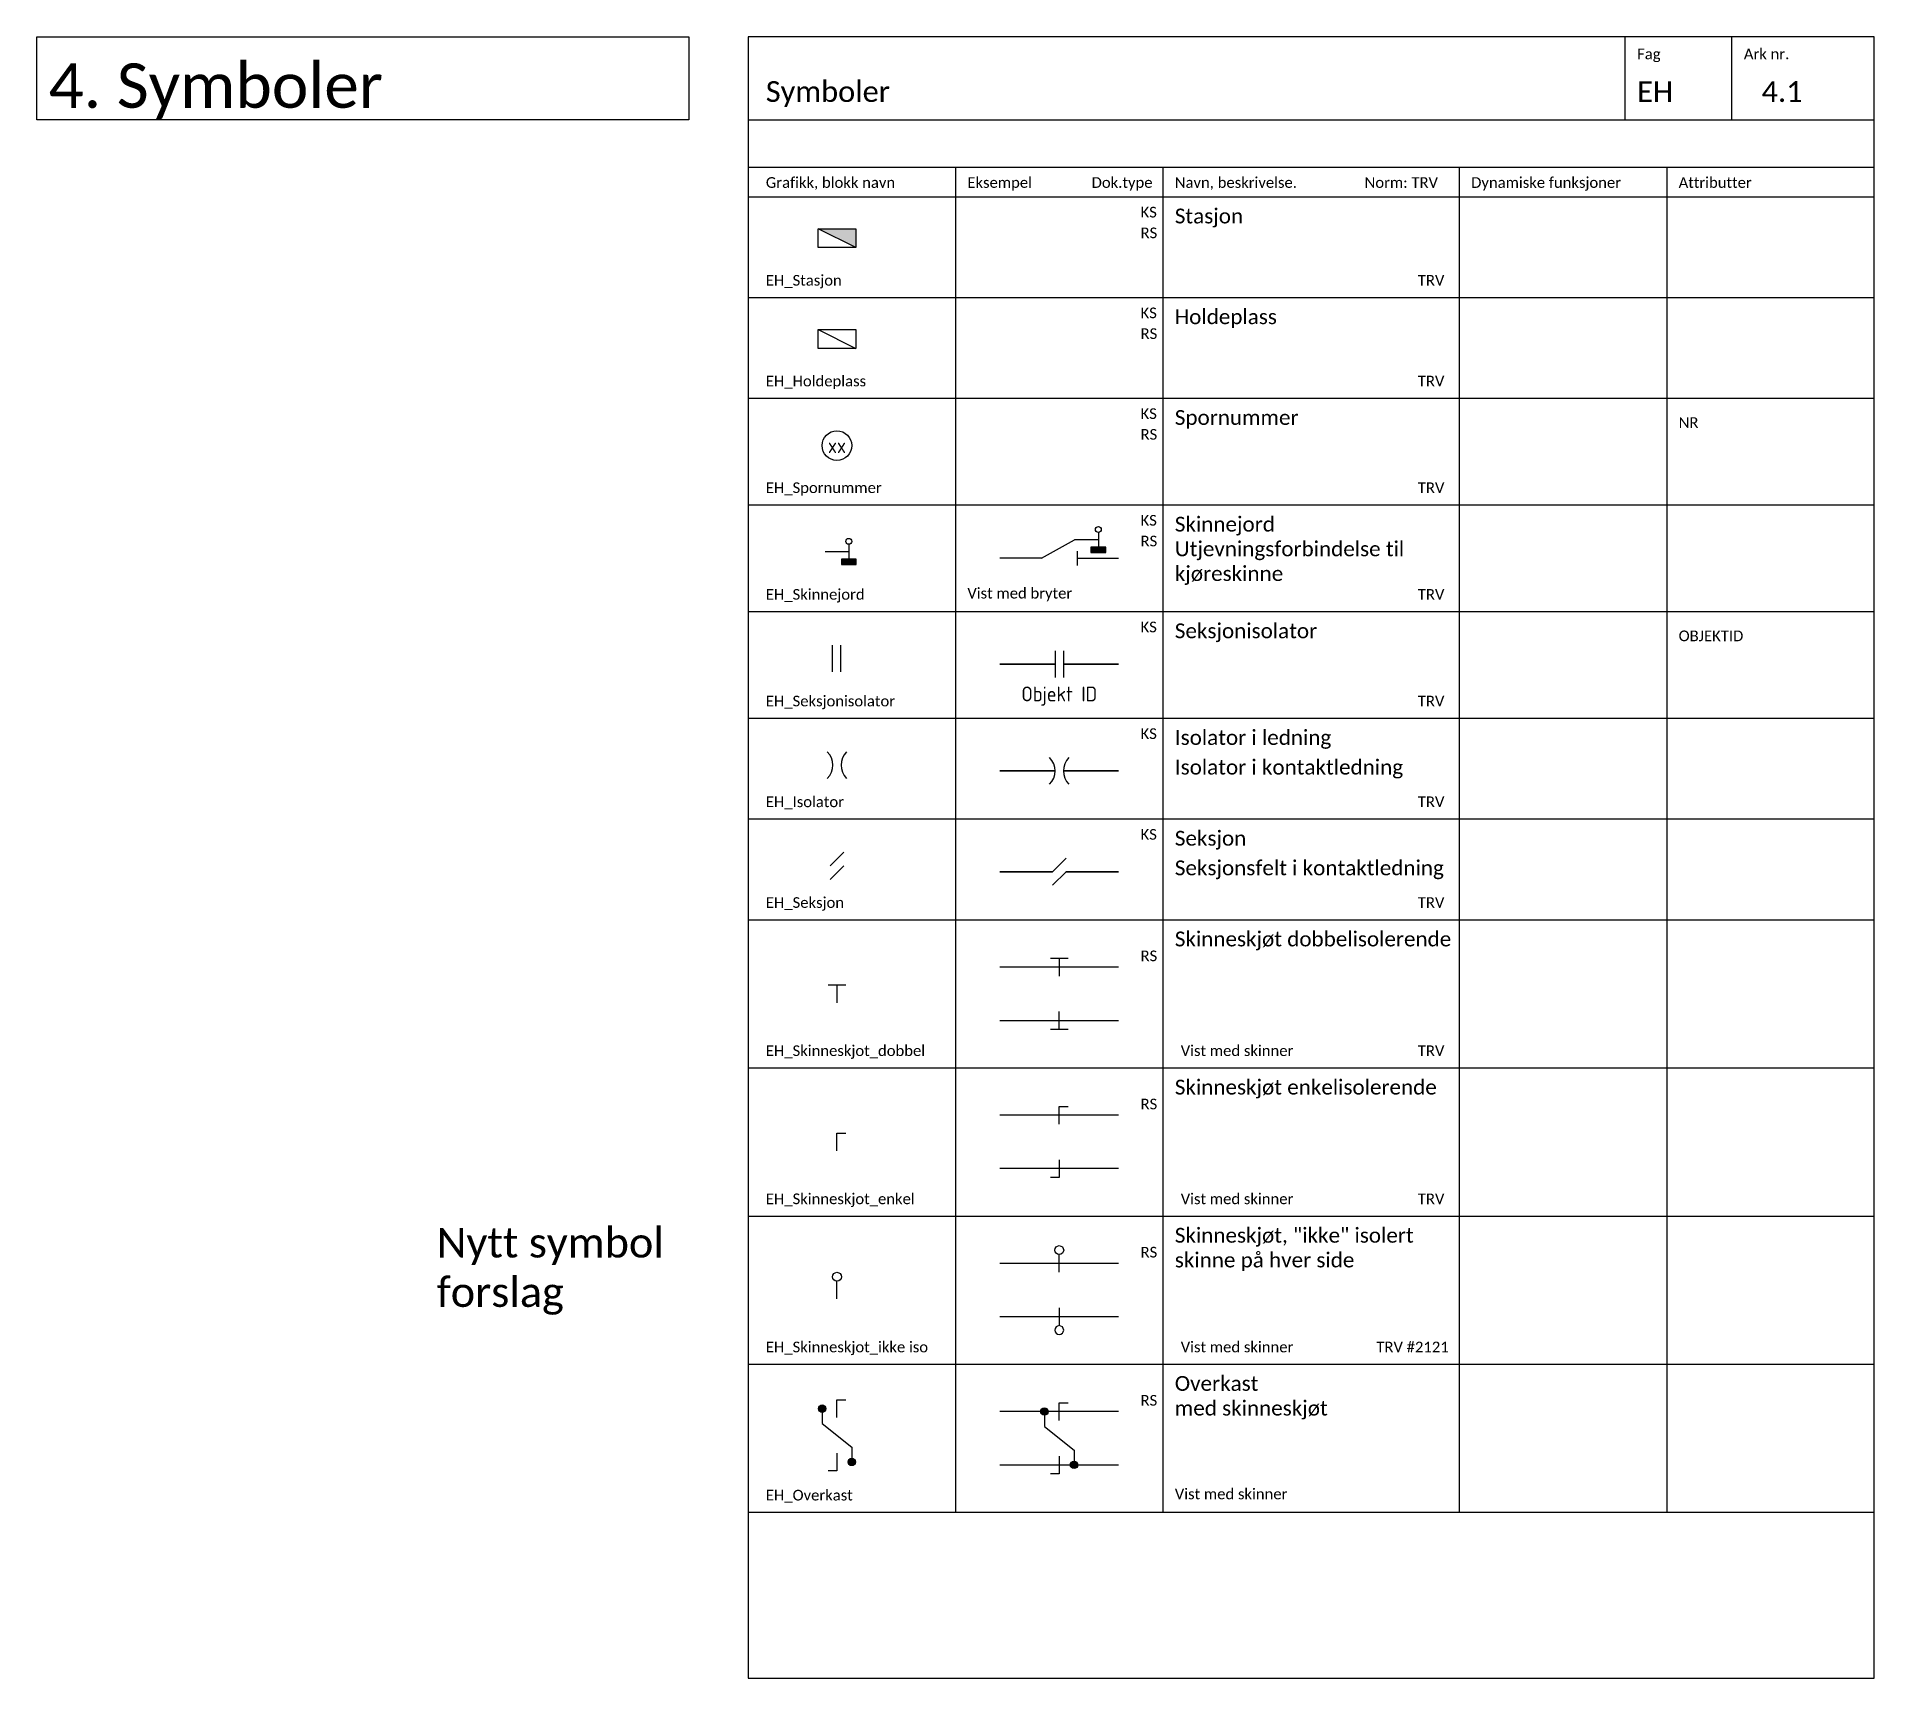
# Model space of a CAD drawing. Header units: millimetres. Extents: x -120 to 1240, y -2156 to 277.
# Drawn here: x -120 to 190, y -921 to -644 of the extents above; entities that cross this region are included whole.
import ezdxf
from ezdxf.enums import TextEntityAlignment as Align

# ---------------------------------------------------------------- set-up
doc = ezdxf.new("R2010")
doc.units = ezdxf.units.MM
doc.layers.add('JBTEH_ATT_OBJEKTID', color=2, linetype='Continuous', lineweight=25)
doc.layers.add('JBTEH_KTL_Sort', color=7, linetype='Continuous', lineweight=35)
for name, color, linetype in [('JBTEH_ATT_Tekst', 2, 'Continuous'), ('JBTEH_Komponenter', 4, 'Continuous'), ('JBTEH_Skinne_isolert_signal', 5, 'Continuous'), ('JBTEH_Skinne_jordet_retur', 4, 'Continuous'), ('RAMME', 5, 'Continuous'), ('RAMME SYMBOLER', 4, 'Continuous'), ('RAMME TEKST', 7, 'Continuous')]:
    doc.layers.add(name, color=color, linetype=linetype)
doc.styles.add('Calibri', font='calibri.ttf')
doc.styles.add('ISO25', font='isocp.shx', dxfattribs={"width": 0.9, "height": 2.5})

msp = doc.modelspace()

# ---------------------------------------------------------------- texts
at = {"layer": 'RAMME TEKST', "style": 'Calibri'}
for s, height, p in [('4. Symboler', 7.5, (-118, -656)), ('OBJEKTID', 1.8, (157, -746))]:
    msp.add_text(s, height=height, dxfattribs=at).set_placement(p)
at = {"layer": 'RAMME TEKST', "linetype": 'ByBlock', "style": 'Calibri'}
for s, height, p in [('Fag', 1.8, (150, -647.8)), ('Ark nr.', 1.8, (168, -647.8)), ('Symboler', 3.5, (3, -655)), ('EH', 3.5, (150, -655)), ('4.1', 3.5, (171, -655)), ('Grafikk, blokk navn', 1.8, (3, -669.5)), ('Eksempel', 1.8, (37, -669.5)), ('Dok.type', 1.8, (57.97, -669.5)), ('Navn, beskrivelse.                  Norm: TRV', 1.8, (72, -669.5)), ('Dynamiske funksjoner', 1.8, (122, -669.5)), ('Attributter', 1.8, (157, -669.5)), ('KS', 1.8, (66.22, -674.5)), ('RS', 1.8, (66.22, -678)), ('EH_Stasjon ', 1.8, (3, -686)), ('TRV', 1.8, (113, -686)), ('KS', 1.8, (66.22, -691.5)), ('RS', 1.8, (66.22, -695)), ('EH_Holdeplass ', 1.8, (3, -703)), ('TRV', 1.8, (113, -703)), ('KS', 1.8, (66.22, -708.5)), ('NR', 1.8, (157, -710)), ('RS', 1.8, (66.22, -712)), ('EH_Spornummer ', 1.8, (3, -721)), ('TRV', 1.8, (113, -721)), ('KS', 1.8, (66.22, -726.5)), ('RS', 1.8, (66.22, -730)), ('EH_Skinnejord', 1.8, (3, -739)), ('TRV', 1.8, (113, -739)), ('KS', 1.8, (66.22, -744.5)), ('EH_Seksjonisolator', 1.8, (3, -757)), ('TRV', 1.8, (113, -757)), ('KS', 1.8, (66.22, -762.5)), ('EH_Isolator', 1.8, (3, -774)), ('TRV', 1.8, (113, -774)), ('KS', 1.8, (66.22, -779.5)), ('EH_Seksjon', 1.8, (3, -791)), ('TRV', 1.8, (113, -791)), ('RS', 1.8, (66.22, -800)), ('EH_Skinneskjot_dobbel ', 1.8, (3, -816)), ('Vist med skinner', 1.8, (73, -816)), ('TRV', 1.8, (113, -816)), ('RS', 1.8, (66.22, -825)), ('EH_Skinneskjot_enkel', 1.8, (3, -841)), ('Vist med skinner', 1.8, (73, -841)), ('TRV', 1.8, (113, -841)), ('RS', 1.8, (66.22, -850)), ('EH_Skinneskjot_ikke iso', 1.8, (3, -866)), ('Vist med skinner', 1.8, (73, -866)), ('TRV #2121', 1.8, (106, -866)), ('RS', 1.8, (66.22, -875)), ('EH_Overkast', 1.8, (3, -891))]:
    msp.add_text(s, height=height, dxfattribs=at).set_placement(p)
at = {"layer": 'RAMME TEKST', "linetype": 'ByBlock', "width": 46, "attachment_point": 1, "style": 'Calibri'}
for s, insert, char_height in [('Stasjon', (72, -673), 2.5), ('Holdeplass', (72, -690), 2.5), ('Spornummer', (72, -707), 2.5), ('Skinneskjøt dobbelisolerende', (72, -795), 2.5), ('Skinneskjøt enkelisolerende', (72, -820), 2.5), ('Nytt symbol forslag', (-52.53, -845), 5), ('Skinneskjøt, "ikke" isolert skinne på hver side', (72, -845), 2.5)]:
    msp.add_mtext(s, dxfattribs=dict(at, insert=insert, char_height=char_height))
at = {"layer": 'RAMME TEKST', "linetype": 'ByBlock', "attachment_point": 1, "style": 'Calibri'}
for s, width, insert, char_height in [('Skinnejord\\PUtjevningsforbindelse til kjøreskinne', 46, (72, -725), 2.5), ('Vist med bryter', 30.7302, (37, -737), 1.8), ('Seksjonisolator', 46, (72, -743), 2.5), ('Isolator i ledning', 46, (72, -761), 2.5), ('Isolator i kontaktledning', 46, (72, -766), 2.5), ('Seksjon', 46, (72, -778), 2.5), ('Seksjonsfelt i kontaktledning', 46, (72, -783), 2.5), ('Vist med skinner', 30.7302, (72, -889), 1.8)]:
    msp.add_mtext_dynamic_manual_height_columns(s, width=width, gutter_width=6.5, heights=[0], dxfattribs=dict(at, insert=insert, char_height=char_height))
at = {"layer": 'RAMME TEKST', "insert": (72, -870), "char_height": 2.5, "width": 43, "attachment_point": 1, "style": 'Calibri'}
msp.add_mtext('Overkast\\Pmed skinneskjøt', dxfattribs=at)

# ---------------------------------------------------------------- blocks, each defined once
blk = doc.blocks.new('EH_Spornummer')
blk.add_circle((0, 2.5), 2.5)
at = {"layer": 'JBTEH_ATT_Tekst', "style": 'ISO25'}
blk.add_attdef('X', text='', height=2.5, dxfattribs=at).set_placement((0, 2.5), align=Align.MIDDLE)
blk = doc.blocks.new('EH_Stasjon')
at = {"linetype": 'ByBlock'}
blk.add_hatch(color=0, dxfattribs=at).paths.add_polyline_path([(3.18, 3.18), (-3.18, 3.18), (3.18, 0)])
at = {"color": 0, "linetype": 'ByBlock'}
blk.add_line((3.18, 0), (-3.18, 3.18), dxfattribs=at)
blk.add_lwpolyline([(-3.18, 3.18), (3.18, 3.18), (3.18, 0), (-3.18, 0)], close=True, dxfattribs=at)
blk = doc.blocks.new('EH_Holdeplass')
blk.add_line((-3.18, 3.18), (3.18, 0))
blk.add_lwpolyline([(3.18, 0), (-3.18, 0), (-3.18, 3.18), (3.18, 3.18)], close=True)
blk = doc.blocks.new('EH_Skinnejord')
h = blk.add_hatch(color=256)
h.dxf.hatch_style = 1
h.paths.add_polyline_path([(2.75, -2.15), (5.25, -2.15), (5.25, -1.25), (2.75, -1.25)])
for p, q in [((4, 0), (0, 0)), ((4, 1.25), (4, -1.25))]:
    blk.add_line(p, q)
blk.add_lwpolyline([(2.75, -2.15), (5.25, -2.15), (5.25, -1.25), (2.75, -1.25)], close=True)
blk.add_circle((4, 1.75), 0.5)
blk = doc.blocks.new('EH_Seksjon')
at = {"color": 7}
for p, q in [((0, 0), (2.29, 2.29)), ((0, -2.29), (2.29, 0))]:
    blk.add_line(p, q, dxfattribs=at)
blk = doc.blocks.new('EH_Isolator')
at = {"color": 7}
for centre, start, end in [((-3.2, 0), 315.3217, 44.6783), ((4.6, 0), 135.3217, 224.6783)]:
    blk.add_arc(centre, 3.2, start, end, dxfattribs=at)
blk = doc.blocks.new('EH_Seksjonsisolator')
at = {"color": 7}
for p, q in [((0, 2.25), (0, -2.25)), ((1.4, 2.25), (1.4, -2.25))]:
    blk.add_line(p, q, dxfattribs=at)
at = {"layer": 'JBTEH_ATT_OBJEKTID', "style": 'ISO25'}
blk.add_attdef('OBJEKTID', text='', height=2.5, dxfattribs=at).set_placement((0.7, -6.25), align=Align.CENTER)
blk = doc.blocks.new('EH_Skinneskjot_dobbel')
for p, q in [((-1.5, 1.5), (1.5, 1.5)), ((0, 1.5), (0, -1.5))]:
    blk.add_line(p, q)
blk = doc.blocks.new('EH_Skinneskjot_enkel')
for p, q in [((0, -1.5), (0, 1.5)), ((0, 1.5), (1.5, 1.5))]:
    blk.add_line(p, q)
blk = doc.blocks.new('EH_Koblingspunkt')
h = blk.add_hatch(color=256)
h.dxf.hatch_style = 1
edge = h.paths.add_edge_path()
edge.add_arc((0, 0), 0.625, 0, 360)
blk.add_circle((0, 0), 0.625)
blk = doc.blocks.new('EH_Overkast')
for p, q in [((0, 7.5), (0, 10.5)), ((0, 10.5), (1.5, 10.5)), ((-2.5, 9), (-2.5, 6.5)), ((-2.5, 6.5), (2.5, 2.5)), ((0, 1.5), (0, -1.5)), ((2.5, 2.5), (2.5, 0)), ((0, -1.5), (-1.5, -1.5))]:
    blk.add_line(p, q)
for p in [(-2.5, 9), (2.5, 0)]:
    blk.add_blockref('EH_Koblingspunkt', p)
blk = doc.blocks.new('EH_Skinneskjot_ikke iso')
blk.add_line((0, -1.5), (0, 1.5))
blk.add_circle((0, 2.25), 0.75)

# ---------------------------------------------------------------- linework, layer by layer
at = {"layer": 'JBTEH_KTL_Sort'}
for p, q in [((42.5, -749.9), (51.8, -749.9)), ((53.2, -749.9), (62.5, -749.9)), ((42.5, -767.9), (51.8, -767.9)), ((53.2, -767.9), (62.5, -767.9)), ((42.5, -784.9), (51.36, -784.9)), ((53.64, -784.9), (62.5, -784.9))]:
    msp.add_line(p, q, dxfattribs=at)
at = {"layer": 'JBTEH_Skinne_isolert_signal'}
for points in [[(62.5, -801), (42.5, -801)], [(42.5, -810), (62.5, -810)], [(62.5, -826), (52.5, -826)], [(52.5, -835), (42.5, -835)], [(62.5, -876), (52.5, -876)], [(42.5, -885), (52.5, -885)]]:
    msp.add_lwpolyline(points, dxfattribs=at)
at = {"layer": 'JBTEH_Skinne_jordet_retur'}
for points in [[(52.5, -826), (42.5, -826)], [(62.5, -835), (52.5, -835)], [(52.5, -851), (42.5, -851)], [(62.5, -851), (52.5, -851)], [(52.5, -860), (42.5, -860)], [(62.5, -860), (52.5, -860)], [(52.5, -876), (42.5, -876)], [(52.5, -885), (62.5, -885)]]:
    msp.add_lwpolyline(points, dxfattribs=at)
at = {"layer": 'RAMME'}
for points in [[(-120, -644), (-10, -644), (-10, -658), (-120, -658)], [(190, -644), (0, -644), (0, -921), (190, -921)]]:
    msp.add_lwpolyline(points, close=True, dxfattribs=at)
msp.add_lwpolyline([(0, -658), (190, -658)], dxfattribs=at)
at = {"layer": 'RAMME SYMBOLER'}
for p, q in [((148, -658), (148, -644)), ((166, -658), (166, -644)), ((0, -666), (190, -666)), ((35, -666), (35, -893)), ((70, -666), (70, -893)), ((120, -666), (120, -893)), ((155, -666), (155, -893)), ((0, -671), (190, -671)), ((0, -688), (190, -688)), ((0, -705), (190, -705)), ((0, -723), (190, -723)), ((49.5, -732), (55.1, -728.9)), ((55.5, -730.8), (55.5, -733.2)), ((49.5, -732), (42.5, -732)), ((55.5, -732), (62.5, -732)), ((0, -741), (190, -741)), ((0, -759), (190, -759)), ((0, -776), (190, -776)), ((0, -793), (190, -793)), ((0, -818), (190, -818)), ((0, -843), (190, -843)), ((0, -868), (190, -868)), ((0, -893), (190, -893))]:
    msp.add_line(p, q, dxfattribs=at)

# ---------------------------------------------------------------- block references
at = {"layer": 'JBTEH_Komponenter'}
for name, p in [('EH_Stasjon', (15, -679.59)), ('EH_Holdeplass', (15, -696.59)), ('EH_Skinnejord', (55.1, -728.9)), ('EH_Skinnejord', (13, -730.9)), ('EH_Seksjonsisolator', (14.19, -748.9)), ('EH_Isolator', (14.3, -766.9)), ('EH_Isolator', (51.8, -767.9)), ('EH_Seksjon', (13.86, -783.9)), ('EH_Seksjon', (51.36, -784.9)), ('EH_Skinneskjot_dobbel', (52.5, -801)), ('EH_Skinneskjot_dobbel', (15, -805.5)), ('EH_Skinneskjot_enkel', (52.5, -826)), ('EH_Skinneskjot_enkel', (15, -830.5)), ('EH_Skinneskjot_ikke iso', (52.5, -851)), ('EH_Skinneskjot_ikke iso', (15, -855.5)), ('EH_Overkast', (15, -884.5)), ('EH_Overkast', (52.5, -885))]:
    msp.add_blockref(name, p, dxfattribs=at)
msp.add_blockref('EH_Spornummer', (15, -715.5), dxfattribs=at).add_auto_attribs({'X': 'xx'})
at = {"layer": 'JBTEH_Komponenter', "rotation": 180}
for name, p in [('EH_Skinneskjot_dobbel', (52.5, -810)), ('EH_Skinneskjot_enkel', (52.5, -835))]:
    msp.add_blockref(name, p, dxfattribs=at)
at = {"layer": 'JBTEH_Komponenter', "xscale": -1, "rotation": 180}
msp.add_blockref('EH_Skinneskjot_ikke iso', (52.5, -860), dxfattribs=at)
at = {"layer": 'RAMME SYMBOLER'}
msp.add_blockref('EH_Seksjonsisolator', (51.8, -749.9), dxfattribs=at).add_auto_attribs({'OBJEKTID': 'Objekt ID'})

msp.set_redraw_order([(e.dxf.handle, doc.entitydb.next_handle()) for e in msp.query("TEXT MTEXT ATTDEF DIMENSION ARC_DIMENSION")])  # texts and dimensions are drawn at this point

doc.saveas('drawing.dxf')
